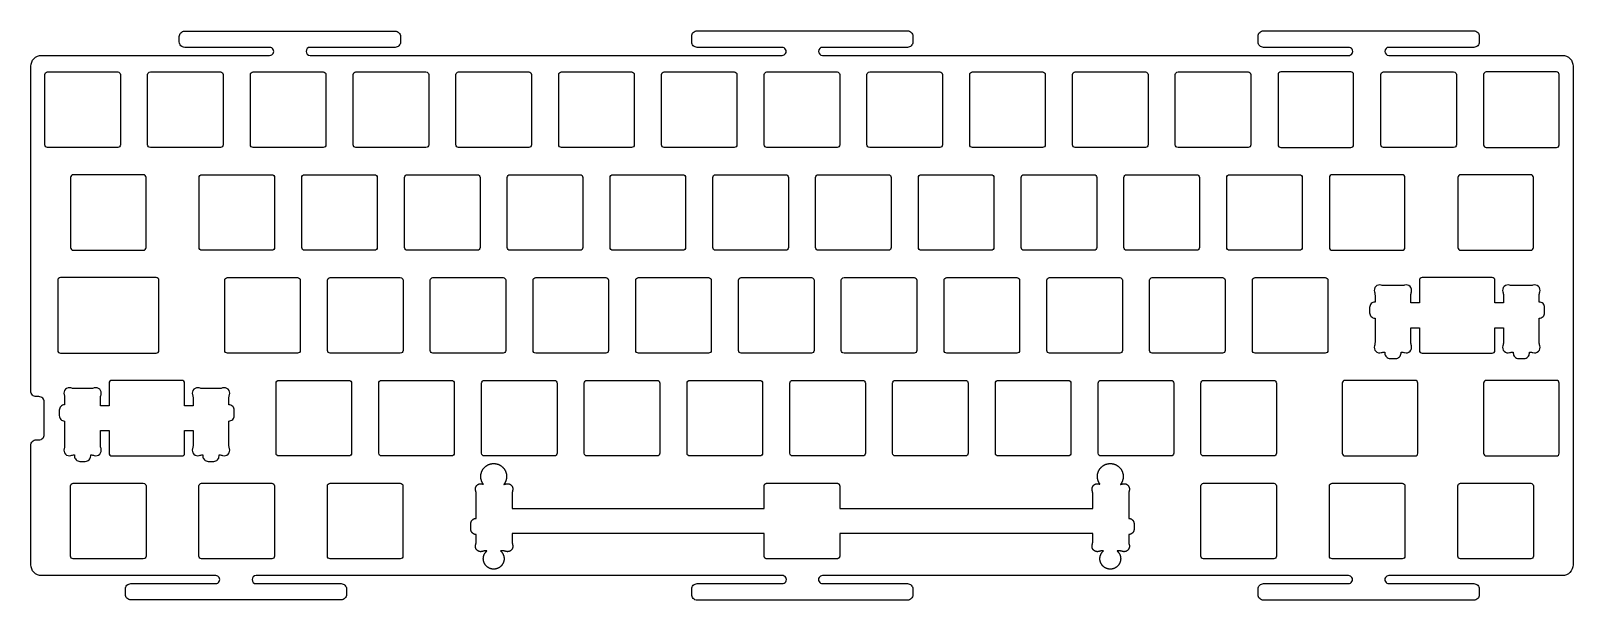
# Model space of a CAD drawing. Header units: millimetres. Extents: x 0 to 286, y 1 to 106.
import ezdxf

# ---------------------------------------------------------------- set-up
doc = ezdxf.new("R2010")
doc.units = ezdxf.units.MM

msp = doc.modelspace()

# ---------------------------------------------------------------- linework, layer by layer
for points in [[(2.5, 37.7188, 0.414214), (1.5, 38.7188), (1, 38.7188, -0.414214), (0, 39.7188), (0, 99.9158, -0.414214), (2, 101.9158), (44.2693, 101.9158, 1.006341), (44.2693, 103.4158), (28.5193, 103.4158, -0.414214), (27.5193, 104.4158), (27.5193, 105.4158, -0.414214), (28.5193, 106.4158), (67.5193, 106.4158, -0.414214), (68.5193, 105.4158), (68.5193, 104.4158, -0.414214), (67.5193, 103.4158), (51.7693, 103.4158, 0.999996), (51.7693, 101.9158), (139.2574, 101.9158, 1.004198), (139.2574, 103.4158), (123.5074, 103.4158, -0.414214), (122.5074, 104.4158), (122.5074, 105.4674, -0.414214), (123.5074, 106.4674), (162.5074, 106.4674, -0.414214), (163.5074, 105.4674), (163.5074, 104.4158, -0.414214), (162.5074, 103.4158), (146.7574, 103.4158, 0.999996), (146.7574, 101.9158), (244.2455, 101.9158, 1.070015), (244.2455, 103.4158), (228.4955, 103.4158, -0.414214), (227.4955, 104.4158), (227.4955, 105.4674, -0.414214), (228.4955, 106.4674), (267.4955, 106.4674, -0.414214), (268.4955, 105.4674), (268.4955, 104.4158, -0.414214), (267.4955, 103.4158), (251.7455, 103.4158, 0.999996), (251.7455, 101.9158), (283.9, 101.9158, -0.414214), (285.9, 99.9158), (285.8999, 7.5692, -0.414213), (283.8999, 5.5692), (251.7455, 5.5692, 1.000003), (251.7455, 4.0692), (267.4955, 4.0692, -0.414214), (268.4955, 3.0692), (268.4955, 2.0176, -0.414214), (267.4955, 1.0176), (228.4955, 1.0176, -0.414214), (227.4955, 2.0176), (227.4955, 3.0692, -0.414214), (228.4955, 4.0692), (244.2455, 4.0692, 1.000004), (244.2455, 5.5692), (146.7574, 5.5692, 1.000003), (146.7574, 4.0692), (162.5074, 4.0692, -0.414214), (163.5074, 3.0692), (163.5074, 2.0176, -0.414214), (162.5074, 1.0176), (123.5074, 1.0176, -0.428049), (122.5074, 2.0692), (122.5074, 3.0692, -0.414214), (123.5074, 4.0692), (139.2574, 4.0692, 1.06449), (139.2574, 5.5692), (41.7693, 5.5692, 0.999996), (41.7693, 4.0692), (57.5193, 4.0692, -0.414214), (58.5193, 3.0692), (58.5193, 2.0692, -0.414214), (57.5193, 1.0692), (18.5193, 1.0692, -0.414214), (17.5193, 2.0692), (17.5193, 3.0692, -0.414214), (18.5193, 4.0692), (34.2693, 4.0692, 1.006341), (34.2693, 5.5692), (2, 5.5692, -0.414214), (0, 7.5692), (0, 29.7188, -0.414214), (1, 30.7188), (1.5, 30.7188, 0.414214), (2.5, 31.7188)], [(2.6008, 85.3692), (2.6008, 98.3685, -0.414214), (3.1008, 98.8685), (16.0998, 98.8685, -0.414214), (16.5998, 98.3685), (16.5998, 85.369, -0.414217), (16.0998, 84.869), (3.1008, 84.8692, -0.41421)], [(21.6507, 85.3693), (21.6507, 98.3685, -0.414214), (22.1507, 98.8685), (35.1497, 98.8685, -0.414214), (35.6497, 98.3685), (35.6497, 85.3691, -0.414217), (35.1497, 84.8691), (22.1507, 84.8693, -0.41421)], [(40.7007, 85.3693), (40.7007, 98.3685, -0.414214), (41.2007, 98.8685), (54.1997, 98.8685, -0.414214), (54.6997, 98.3685), (54.6997, 85.3691, -0.414217), (54.1997, 84.8691), (41.2007, 84.8693, -0.41421)], [(59.7507, 85.3693), (59.7507, 98.3685, -0.414214), (60.2507, 98.8685), (73.2497, 98.8685, -0.414214), (73.7497, 98.3685), (73.7497, 85.3691, -0.414217), (73.2497, 84.8691), (60.2507, 84.8693, -0.41421)], [(78.8007, 85.3693), (78.8007, 98.3686, -0.414214), (79.3007, 98.8686), (92.2996, 98.8686, -0.414214), (92.7996, 98.3686), (92.7996, 85.3692, -0.414217), (92.2996, 84.8692), (79.3006, 84.8693, -0.41421)], [(97.8507, 85.3693), (97.8507, 98.3686, -0.414214), (98.3507, 98.8686), (111.3496, 98.8686, -0.414214), (111.8496, 98.3686), (111.8496, 85.3692, -0.414217), (111.3496, 84.8692), (98.3506, 84.8693, -0.41421)], [(116.899, 85.3692), (116.899, 98.3685, -0.414214), (117.399, 98.8685), (130.398, 98.8685, -0.414214), (130.898, 98.3685), (130.898, 85.369, -0.414217), (130.398, 84.869), (117.399, 84.8692, -0.41421)], [(135.949, 85.3693), (135.949, 98.3685, -0.414214), (136.449, 98.8685), (149.4479, 98.8685, -0.414214), (149.9479, 98.3685), (149.9479, 85.3691, -0.414217), (149.4479, 84.8691), (136.4489, 84.8693, -0.41421)], [(154.999, 85.3693), (154.999, 98.3685, -0.414214), (155.499, 98.8685), (168.4979, 98.8685, -0.414214), (168.9979, 98.3685), (168.9979, 85.3691, -0.414217), (168.4979, 84.8691), (155.4989, 84.8693, -0.41421)], [(174.051, 85.3693), (174.051, 98.3685, -0.414214), (174.551, 98.8685), (187.55, 98.8685, -0.414214), (188.05, 98.3685), (188.05, 85.3691, -0.414217), (187.55, 84.8691), (174.551, 84.8693, -0.41421)], [(193.101, 85.3693), (193.101, 98.3686, -0.414214), (193.601, 98.8686), (206.5999, 98.8686, -0.414214), (207.0999, 98.3686), (207.0999, 85.3692, -0.414217), (206.5999, 84.8692), (193.6009, 84.8693, -0.41421)], [(212.151, 85.3693), (212.151, 98.3686, -0.414214), (212.651, 98.8686), (225.6499, 98.8686, -0.414214), (226.1499, 98.3686), (226.1499, 85.3692, -0.414217), (225.6499, 84.8692), (212.6509, 84.8693, -0.41421)], [(245.1999, 85.3693), (245.1999, 98.3686, 0.414214), (244.6999, 98.8686), (231.701, 98.8686, 0.414214), (231.201, 98.3686), (231.201, 85.3692, 0.414217), (231.701, 84.8692), (244.6999, 84.8693, 0.41421)], [(250.251, 85.3693), (250.251, 98.3686, -0.414214), (250.751, 98.8686), (263.7499, 98.8686, -0.414214), (264.2499, 98.3686), (264.2499, 85.3692, -0.414217), (263.7499, 84.8692), (250.7509, 84.8693, -0.41421)], [(283.2999, 85.3693), (283.2999, 98.3686, 0.414214), (282.7999, 98.8686), (269.801, 98.8686, 0.414214), (269.301, 98.3686), (269.301, 85.3692, 0.414217), (269.801, 84.8692), (282.7999, 84.8693, 0.41421)], [(21.3622, 66.3193), (21.3622, 79.3185, 0.414214), (20.8622, 79.8185), (7.8632, 79.8185, 0.414214), (7.3632, 79.3185), (7.3632, 66.3191, 0.414217), (7.8632, 65.8191), (20.8622, 65.8193, 0.41421)], [(31.1757, 66.3193), (31.1757, 79.3185, -0.414214), (31.6757, 79.8185), (44.6747, 79.8185, -0.414214), (45.1747, 79.3185), (45.1747, 66.3191, -0.414217), (44.6747, 65.8191), (31.6757, 65.8193, -0.41421)], [(50.2257, 66.3193), (50.2257, 79.3185, -0.414214), (50.7257, 79.8185), (63.7247, 79.8185, -0.414214), (64.2247, 79.3185), (64.2247, 66.3191, -0.414217), (63.7247, 65.8191), (50.7257, 65.8193, -0.41421)], [(69.2757, 66.3193), (69.2757, 79.3185, -0.414214), (69.7757, 79.8185), (82.7747, 79.8185, -0.414214), (83.2747, 79.3185), (83.2747, 66.3191, -0.414217), (82.7747, 65.8191), (69.7757, 65.8193, -0.41421)], [(88.3257, 66.3193), (88.3257, 79.3186, -0.414214), (88.8257, 79.8186), (101.8246, 79.8186, -0.414214), (102.3246, 79.3186), (102.3246, 66.3192, -0.414217), (101.8246, 65.8192), (88.8256, 65.8193, -0.41421)], [(107.3757, 66.3193), (107.3757, 79.3186, -0.414214), (107.8757, 79.8186), (120.8746, 79.8186, -0.414214), (121.3746, 79.3186), (121.3746, 66.3192, -0.414217), (120.8746, 65.8192), (107.8756, 65.8193, -0.41421)], [(126.424, 66.3192), (126.424, 79.3185, -0.414214), (126.924, 79.8185), (139.923, 79.8185, -0.414214), (140.423, 79.3185), (140.423, 66.319, -0.414217), (139.923, 65.819), (126.924, 65.8192, -0.41421)], [(145.474, 66.3193), (145.474, 79.3185, -0.414214), (145.974, 79.8185), (158.9729, 79.8185, -0.414214), (159.4729, 79.3185), (159.4729, 66.3191, -0.414217), (158.9729, 65.8191), (145.9739, 65.8193, -0.41421)], [(164.524, 66.3193), (164.524, 79.3185, -0.414214), (165.024, 79.8185), (178.0229, 79.8185, -0.414214), (178.5229, 79.3185), (178.5229, 66.3191, -0.414217), (178.0229, 65.8191), (165.0239, 65.8193, -0.41421)], [(183.576, 66.3193), (183.576, 79.3185, -0.414214), (184.076, 79.8185), (197.075, 79.8185, -0.414214), (197.575, 79.3185), (197.575, 66.3191, -0.414217), (197.075, 65.8191), (184.076, 65.8193, -0.41421)], [(202.626, 66.3193), (202.626, 79.3186, -0.414214), (203.126, 79.8186), (216.1249, 79.8186, -0.414214), (216.6249, 79.3186), (216.6249, 66.3192, -0.414217), (216.1249, 65.8192), (203.1259, 65.8193, -0.41421)], [(221.676, 66.3193), (221.676, 79.3186, -0.414214), (222.176, 79.8186), (235.1749, 79.8186, -0.414214), (235.6749, 79.3186), (235.6749, 66.3192, -0.414217), (235.1749, 65.8192), (222.1759, 65.8193, -0.41421)], [(254.7249, 66.3193), (254.7249, 79.3186, 0.414214), (254.2249, 79.8186), (241.226, 79.8186, 0.414214), (240.726, 79.3186), (240.726, 66.3192, 0.414217), (241.226, 65.8192), (254.2249, 65.8193, 0.41421)], [(278.537, 66.3193), (278.537, 79.3185, 0.414214), (278.037, 79.8185), (265.0381, 79.8185, 0.414214), (264.5381, 79.3185), (264.5381, 66.3191, 0.414217), (265.0381, 65.8191), (278.037, 65.8193, 0.41421)], [(23.7442, 47.2676), (23.7442, 60.2672, 0.414214), (23.2442, 60.7672), (5.4746, 60.7672, 0.414214), (4.9746, 60.2672), (4.9746, 47.2676, 0.414214), (5.4746, 46.7676), (23.2442, 46.7676, 0.414214)], [(35.9382, 47.2693), (35.9382, 60.2685, -0.414214), (36.4382, 60.7685), (49.4372, 60.7685, -0.414214), (49.9372, 60.2685), (49.9372, 47.2691, -0.414217), (49.4372, 46.7691), (36.4382, 46.7693, -0.41421)], [(54.9882, 47.2693), (54.9882, 60.2685, -0.414214), (55.4882, 60.7685), (68.4872, 60.7685, -0.414214), (68.9872, 60.2685), (68.9872, 47.2691, -0.414217), (68.4872, 46.7691), (55.4882, 46.7693, -0.41421)], [(74.0382, 47.2693), (74.0382, 60.2685, -0.414214), (74.5382, 60.7685), (87.5372, 60.7685, -0.414214), (88.0372, 60.2685), (88.0372, 47.2691, -0.414217), (87.5372, 46.7691), (74.5382, 46.7693, -0.41421)], [(93.0882, 47.2693), (93.0882, 60.2686, -0.414214), (93.5882, 60.7686), (106.5871, 60.7686, -0.414214), (107.0871, 60.2686), (107.0871, 47.2692, -0.414217), (106.5871, 46.7692), (93.5881, 46.7693, -0.41421)], [(112.1382, 47.2693), (112.1382, 60.2686, -0.414214), (112.6382, 60.7686), (125.6371, 60.7686, -0.414214), (126.1371, 60.2686), (126.1371, 47.2692, -0.414217), (125.6371, 46.7692), (112.6381, 46.7693, -0.41421)], [(131.1865, 47.2692), (131.1865, 60.2685, -0.414214), (131.6865, 60.7685), (144.6855, 60.7685, -0.414214), (145.1855, 60.2685), (145.1855, 47.269, -0.414217), (144.6855, 46.769), (131.6865, 46.7692, -0.41421)], [(150.2365, 47.2693), (150.2365, 60.2685, -0.414214), (150.7365, 60.7685), (163.7354, 60.7685, -0.414214), (164.2354, 60.2685), (164.2354, 47.2691, -0.414217), (163.7354, 46.7691), (150.7364, 46.7693, -0.41421)], [(169.2865, 47.2693), (169.2865, 60.2685, -0.414214), (169.7865, 60.7685), (182.7854, 60.7685, -0.414214), (183.2854, 60.2685), (183.2854, 47.2691, -0.414217), (182.7854, 46.7691), (169.7864, 46.7693, -0.41421)], [(188.3385, 47.2693), (188.3385, 60.2685, -0.414214), (188.8385, 60.7685), (201.8375, 60.7685, -0.414214), (202.3375, 60.2685), (202.3375, 47.2691, -0.414217), (201.8375, 46.7691), (188.8385, 46.7693, -0.41421)], [(207.3885, 47.2693), (207.3885, 60.2686, -0.414214), (207.8885, 60.7686), (220.8874, 60.7686, -0.414214), (221.3874, 60.2686), (221.3874, 47.2692, -0.414217), (220.8874, 46.7692), (207.8884, 46.7693, -0.41421)], [(226.4385, 47.2693), (226.4385, 60.2686, -0.414214), (226.9385, 60.7686), (239.9374, 60.7686, -0.414214), (240.4374, 60.2686), (240.4374, 47.2692, -0.414217), (239.9374, 46.7692), (226.9384, 46.7693, -0.41421)], [(255.8186, 56.0689), (255.8186, 57.4895, -0.078597), (255.9162, 58.1067, 0.612516), (254.6564, 59.3665, -0.078597), (254.0392, 59.2689), (250.948, 59.2689, -0.078597), (250.3308, 59.3665, 0.612516), (249.071, 58.1067, -0.078597), (249.1686, 57.4895), (249.1686, 56.2389, 0.414214), (248.1686, 55.2389), (248.1686, 54.2389, 0.414214), (249.1686, 53.2389), (249.1686, 48.7483, -0.078597), (249.071, 48.1311, 0.612516), (250.3308, 46.8713, -0.078597), (250.948, 46.9689), (250.9936, 46.9689), (250.9936, 46.7689, 0.414214), (251.9936, 45.7689), (252.9936, 45.7689, 0.414214), (253.9936, 46.7689), (253.9936, 46.9689), (254.0392, 46.9689, -0.078597), (254.6564, 46.8713, 0.612516), (255.9162, 48.1311, -0.078597), (255.8186, 48.7483), (255.8186, 51.4689), (257.394, 51.4686), (257.394, 47.2695, 0.414217), (257.894, 46.7695), (270.893, 46.7696, 0.41421), (271.393, 47.2696), (271.393, 51.4686), (272.9686, 51.4689), (272.9686, 48.7483, -0.078597), (272.871, 48.1311, 0.612516), (274.1308, 46.8713, -0.078597), (274.748, 46.9689), (274.7936, 46.9689), (274.7936, 46.7689, 0.414214), (275.7936, 45.7689), (276.7936, 45.7689, 0.414214), (277.7936, 46.7689), (277.7936, 46.9689), (277.8392, 46.9689, -0.078597), (278.4564, 46.8713, 0.612516), (279.7162, 48.1311, -0.078597), (279.6186, 48.7483), (279.6186, 53.2389, 0.414214), (280.6186, 54.2389), (280.6186, 55.2389, 0.414214), (279.6186, 56.2389), (279.6186, 57.4895, -0.078597), (279.7162, 58.1067, 0.612516), (278.4564, 59.3665, -0.078597), (277.8392, 59.2689), (274.748, 59.2689, -0.078597), (274.1308, 59.3665, 0.612516), (272.871, 58.1067, -0.078597), (272.9686, 57.4895), (272.9686, 56.0689), (271.393, 56.0685), (271.393, 60.2689, 0.414214), (270.893, 60.7689), (257.894, 60.7689, 0.414214), (257.394, 60.2689), (257.394, 56.0685)], [(12.918, 37.0184), (12.918, 38.4389, -0.078597), (13.0156, 39.0562, 0.612516), (11.7558, 40.316, -0.078597), (11.1385, 40.2184), (8.0474, 40.2184, -0.078597), (7.4301, 40.316, 0.612516), (6.1703, 39.0562, -0.078597), (6.268, 38.4389), (6.268, 37.1884, 0.414214), (5.268, 36.1884), (5.268, 35.1884, 0.414214), (6.268, 34.1884), (6.268, 29.6978, -0.078597), (6.1703, 29.0805, 0.612516), (7.4301, 27.8207, -0.078597), (8.0474, 27.9184), (8.093, 27.9184), (8.093, 27.7184, 0.414214), (9.093, 26.7184), (10.093, 26.7184, 0.414214), (11.093, 27.7184), (11.093, 27.9184), (11.1385, 27.9184, -0.078597), (11.7558, 27.8207, 0.612516), (13.0156, 29.0805, -0.078597), (12.918, 29.6978), (12.918, 32.4184), (14.4934, 32.4181), (14.4934, 28.2189, 0.414217), (14.9934, 27.7189), (27.9924, 27.7191, 0.41421), (28.4923, 28.2191), (28.4923, 32.4181), (30.068, 32.4184), (30.068, 29.6978, -0.078597), (29.9703, 29.0805, 0.612516), (31.2301, 27.8207, -0.078597), (31.8474, 27.9184), (31.893, 27.9184), (31.893, 27.7184, 0.414214), (32.893, 26.7184), (33.893, 26.7184, 0.414214), (34.893, 27.7184), (34.893, 27.9184), (34.9385, 27.9184, -0.078597), (35.5558, 27.8207, 0.612516), (36.8156, 29.0805, -0.078597), (36.718, 29.6978), (36.718, 34.1884, 0.414214), (37.718, 35.1884), (37.718, 36.1884, 0.414214), (36.718, 37.1884), (36.718, 38.4389, -0.078597), (36.8156, 39.0562, 0.612516), (35.5558, 40.316, -0.078597), (34.9385, 40.2184), (31.8474, 40.2184, -0.078597), (31.2301, 40.316, 0.612516), (29.9703, 39.0562, -0.078597), (30.068, 38.4389), (30.068, 37.0184), (28.4923, 37.018), (28.4923, 41.2184, 0.414214), (27.9923, 41.7184), (14.9934, 41.7184, 0.414214), (14.4934, 41.2184), (14.4934, 37.018)], [(45.4496, 28.2191), (45.4496, 41.2184, -0.414214), (45.9496, 41.7184), (58.9485, 41.7184, -0.414214), (59.4485, 41.2184), (59.4485, 28.2189, -0.414217), (58.9485, 27.7189), (45.9496, 27.7191, -0.41421)], [(64.4996, 28.2191), (64.4996, 41.2184, -0.414214), (64.9996, 41.7184), (77.9985, 41.7184, -0.414214), (78.4985, 41.2184), (78.4985, 28.2189, -0.414217), (77.9985, 27.7189), (64.9996, 27.7191, -0.41421)], [(83.5496, 28.2191), (83.5496, 41.2184, -0.414214), (84.0496, 41.7184), (97.0485, 41.7184, -0.414214), (97.5485, 41.2184), (97.5485, 28.2189, -0.414217), (97.0485, 27.7189), (84.0496, 27.7191, -0.41421)], [(102.5995, 28.2191), (102.5995, 41.2184, -0.414214), (103.0995, 41.7184), (116.0985, 41.7184, -0.414214), (116.5985, 41.2184), (116.5985, 28.219, -0.414217), (116.0985, 27.719), (103.0995, 27.7191, -0.41421)], [(121.6495, 28.2191), (121.6495, 41.2184, -0.414214), (122.1495, 41.7184), (135.1485, 41.7184, -0.414214), (135.6485, 41.2184), (135.6485, 28.219, -0.414217), (135.1485, 27.719), (122.1495, 27.7191, -0.41421)], [(140.6979, 28.219), (140.6979, 41.2183, -0.414214), (141.1979, 41.7183), (154.1968, 41.7183, -0.414214), (154.6968, 41.2183), (154.6968, 28.2189, -0.414217), (154.1968, 27.7189), (141.1979, 27.719, -0.41421)], [(159.7478, 28.2191), (159.7478, 41.2184, -0.414214), (160.2478, 41.7184), (173.2468, 41.7184, -0.414214), (173.7468, 41.2184), (173.7468, 28.2189, -0.414217), (173.2468, 27.7189), (160.2478, 27.7191, -0.41421)], [(178.7978, 28.2191), (178.7978, 41.2184, -0.414214), (179.2978, 41.7184), (192.2968, 41.7184, -0.414214), (192.7968, 41.2184), (192.7968, 28.2189, -0.414217), (192.2968, 27.7189), (179.2978, 27.7191, -0.41421)], [(197.8499, 28.2191), (197.8499, 41.2184, -0.414214), (198.3499, 41.7184), (211.3488, 41.7184, -0.414214), (211.8488, 41.2184), (211.8488, 28.2189, -0.414217), (211.3488, 27.7189), (198.3499, 27.7191, -0.41421)], [(216.8998, 28.2191), (216.8998, 41.2184, -0.414214), (217.3998, 41.7184), (230.3988, 41.7184, -0.414214), (230.8988, 41.2184), (230.8988, 28.219, -0.414217), (230.3988, 27.719), (217.3998, 27.7191, -0.41421)], [(257.1069, 28.2191), (257.1069, 41.2184, 0.414214), (256.6069, 41.7184), (243.6079, 41.7184, 0.414214), (243.1079, 41.2184), (243.1079, 28.2189, 0.414217), (243.6079, 27.7189), (256.6069, 27.7191, 0.41421)], [(283.2998, 28.2192), (283.2998, 41.2184, 0.414214), (282.7998, 41.7184), (269.8009, 41.7184, 0.414214), (269.3009, 41.2184), (269.3009, 28.219, 0.414217), (269.8009, 27.719), (282.7999, 27.7192, 0.41421)], [(21.3491, 22.169), (21.3491, 9.169, -0.414214), (20.8491, 8.669), (7.8491, 8.669, -0.414214), (7.3491, 9.169), (7.3491, 22.169, -0.414214), (7.8491, 22.669), (20.8491, 22.669, -0.414214)], [(45.1616, 22.169), (45.1616, 9.169, -0.414214), (44.6616, 8.669), (31.6616, 8.669, -0.414214), (31.1616, 9.169), (31.1616, 22.169, -0.414214), (31.6616, 22.669), (44.6616, 22.669, -0.414214)], [(68.9741, 22.169), (68.9741, 9.169, -0.414214), (68.4741, 8.669), (55.4741, 8.669, -0.414214), (54.9741, 9.169), (54.9741, 22.169, -0.414214), (55.4741, 22.669), (68.4741, 22.669, -0.414214)], [(230.8991, 22.169), (230.8991, 9.169, -0.414214), (230.3991, 8.669), (217.3991, 8.669, -0.414214), (216.8991, 9.169), (216.8991, 22.169, -0.414214), (217.3991, 22.669), (230.3991, 22.669, -0.414214)], [(254.7116, 22.169), (254.7116, 9.169, -0.414214), (254.2116, 8.669), (241.2116, 8.669, -0.414214), (240.7116, 9.169), (240.7116, 22.169, -0.414214), (241.2116, 22.669), (254.2116, 22.669, -0.414214)], [(278.5241, 22.169), (278.5241, 9.169, -0.414214), (278.0241, 8.669), (265.0241, 8.669, -0.414214), (264.5241, 9.169), (264.5241, 22.169, -0.414214), (265.0241, 22.669), (278.0241, 22.669, -0.414214)]]:
    msp.add_lwpolyline(points, format="xyb", close=True)
msp.add_lwpolyline([(198.6345, 10.1395), (198.6214, 10.1395), (198.6084, 10.1393), (198.5953, 10.1391), (198.5822, 10.1388), (198.5692, 10.1384), (198.5561, 10.138), (198.543, 10.1374), (198.53, 10.1368), (198.5169, 10.136), (198.5039, 10.1352), (198.4908, 10.1343), (198.4778, 10.1334), (198.4648, 10.1323), (198.4518, 10.1311), (198.4387, 10.1299), (198.4257, 10.1286), (198.4127, 10.1272), (198.3998, 10.1257), (198.3868, 10.1241), (198.3738, 10.1224), (198.3609, 10.1207), (198.3479, 10.1189), (198.335, 10.117), (198.3221, 10.115), (198.3092, 10.1129), (198.2963, 10.1107), (198.2834, 10.1085), (198.2705, 10.1061), (198.2577, 10.1037), (198.2449, 10.1012), (198.232, 10.0986), (198.2192, 10.0959), (198.2065, 10.0932), (198.1937, 10.0903), (198.181, 10.0874), (198.1682, 10.0844), (198.1555, 10.0813), (198.1429, 10.0781), (198.1302, 10.0749), (198.1176, 10.0716), (198.105, 10.0681), (198.0924, 10.0646), (198.0798, 10.061), (198.0672, 10.0574), (198.0547, 10.0536), (198.0422, 10.0498), (198.0297, 10.0459), (198.0173, 10.0419), (197.9734, 10.0288), (197.929, 10.0177), (197.8841, 10.0086), (197.8389, 10.0016), (197.7933, 9.9967), (197.7476, 9.9938), (197.7018, 9.9931), (197.6561, 9.9945), (197.6104, 9.9979), (197.5649, 10.0035), (197.5198, 10.0111), (197.475, 10.0208), (197.4308, 10.0325), (197.3871, 10.0462), (197.3441, 10.0619), (197.3018, 10.0796), (197.2604, 10.0992), (197.22, 10.1206), (197.1805, 10.1439), (197.1422, 10.169), (197.1051, 10.1958), (197.0692, 10.2243), (197.0347, 10.2543), (197.0016, 10.286), (196.9699, 10.3191), (196.9399, 10.3536), (196.9114, 10.3895), (196.8846, 10.4266), (196.8595, 10.4649), (196.8362, 10.5044), (196.8148, 10.5448), (196.7952, 10.5862), (196.7775, 10.6285), (196.7618, 10.6715), (196.7481, 10.7152), (196.7364, 10.7594), (196.7267, 10.8042), (196.7191, 10.8493), (196.7135, 10.8948), (196.7101, 10.9405), (196.7087, 10.9862), (196.7094, 11.032), (196.7123, 11.0777), (196.7172, 11.1233), (196.7242, 11.1685), (196.7333, 11.2134), (196.7444, 11.2578), (196.7575, 11.3017), (196.7615, 11.3141), (196.7654, 11.3266), (196.7692, 11.3391), (196.773, 11.3516), (196.7767, 11.3642), (196.7802, 11.3768), (196.7837, 11.3894), (196.7872, 11.402), (196.7905, 11.4146), (196.7937, 11.4273), (196.7969, 11.44), (196.8, 11.4527), (196.803, 11.4654), (196.8059, 11.4781), (196.8088, 11.4909), (196.8115, 11.5037), (196.8142, 11.5165), (196.8168, 11.5293), (196.8193, 11.5421), (196.8217, 11.555), (196.8241, 11.5678), (196.8263, 11.5807), (196.8285, 11.5936), (196.8306, 11.6065), (196.8326, 11.6194), (196.8345, 11.6324), (196.8363, 11.6453), (196.838, 11.6583), (196.8397, 11.6712), (196.8413, 11.6842), (196.8428, 11.6972), (196.8442, 11.7102), (196.8455, 11.7232), (196.8467, 11.7362), (196.8479, 11.7492), (196.849, 11.7623), (196.8499, 11.7753), (196.8508, 11.7884), (196.8516, 11.8014), (196.8524, 11.8145), (196.853, 11.8275), (196.8536, 11.8406), (196.854, 11.8536), (196.8544, 11.8667), (196.8547, 11.8798), (196.8549, 11.8929), (196.8551, 11.9059), (196.8551, 11.919), (196.8551, 13.3695), (149.9367, 13.369), (149.9366, 9.169), (149.9363, 9.1526), (149.9355, 9.1363), (149.9342, 9.12), (149.9323, 9.1037), (149.9299, 9.0876), (149.927, 9.0715), (149.9235, 9.0555), (149.9196, 9.0396), (149.9151, 9.0239), (149.9101, 9.0083), (149.9046, 8.9929), (149.8985, 8.9777), (149.892, 8.9626), (149.885, 8.9479), (149.8776, 8.9333), (149.8696, 8.919), (149.8612, 8.905), (149.8523, 8.8912), (149.843, 8.8778), (149.8333, 8.8646), (149.8231, 8.8518), (149.8125, 8.8393), (149.8015, 8.8272), (149.7902, 8.8154), (149.7784, 8.8041), (149.7663, 8.7931), (149.7538, 8.7825), (149.741, 8.7723), (149.7278, 8.7626), (149.7144, 8.7533), (149.7006, 8.7444), (149.6866, 8.736), (149.6723, 8.728), (149.6577, 8.7206), (149.643, 8.7136), (149.6279, 8.7071), (149.6127, 8.701), (149.5973, 8.6955), (149.5817, 8.6905), (149.566, 8.686), (149.5501, 8.6821), (149.5341, 8.6786), (149.518, 8.6757), (149.5019, 8.6733), (149.4856, 8.6714), (149.4693, 8.6701), (149.453, 8.6693), (149.4366, 8.669), (136.4366, 8.669), (136.4202, 8.6693), (136.4039, 8.6701), (136.3876, 8.6714), (136.3713, 8.6733), (136.3552, 8.6757), (136.3391, 8.6786), (136.3231, 8.6821), (136.3072, 8.686), (136.2915, 8.6905), (136.2759, 8.6955), (136.2605, 8.701), (136.2453, 8.7071), (136.2302, 8.7136), (136.2155, 8.7206), (136.2009, 8.728), (136.1866, 8.736), (136.1726, 8.7444), (136.1588, 8.7533), (136.1454, 8.7626), (136.1322, 8.7723), (136.1194, 8.7825), (136.1069, 8.7931), (136.0948, 8.8041), (136.083, 8.8154), (136.0717, 8.8272), (136.0607, 8.8393), (136.0501, 8.8518), (136.0399, 8.8646), (136.0302, 8.8778), (136.0209, 8.8912), (136.012, 8.905), (136.0036, 8.919), (135.9956, 8.9333), (135.9882, 8.9479), (135.9812, 8.9626), (135.9747, 8.9777), (135.9686, 8.9929), (135.9631, 9.0083), (135.9581, 9.0239), (135.9536, 9.0396), (135.9497, 9.0555), (135.9462, 9.0715), (135.9433, 9.0876), (135.9409, 9.1037), (135.939, 9.12), (135.9377, 9.1363), (135.9369, 9.1526), (135.9366, 9.169), (135.9366, 13.369), (89.2051, 13.3696), (89.2051, 11.919), (89.2051, 11.9059), (89.2053, 11.8929), (89.2055, 11.8798), (89.2058, 11.8667), (89.2062, 11.8536), (89.2066, 11.8406), (89.2072, 11.8275), (89.2078, 11.8145), (89.2086, 11.8014), (89.2094, 11.7884), (89.2103, 11.7753), (89.2112, 11.7623), (89.2123, 11.7492), (89.2135, 11.7362), (89.2147, 11.7232), (89.216, 11.7102), (89.2174, 11.6972), (89.2189, 11.6842), (89.2205, 11.6712), (89.2222, 11.6583), (89.2239, 11.6453), (89.2257, 11.6324), (89.2276, 11.6194), (89.2296, 11.6065), (89.2317, 11.5936), (89.2339, 11.5807), (89.2361, 11.5678), (89.2385, 11.555), (89.2409, 11.5421), (89.2434, 11.5293), (89.246, 11.5165), (89.2487, 11.5037), (89.2514, 11.4909), (89.2543, 11.4781), (89.2572, 11.4654), (89.2602, 11.4527), (89.2633, 11.44), (89.2665, 11.4273), (89.2697, 11.4146), (89.273, 11.402), (89.2765, 11.3894), (89.28, 11.3768), (89.2835, 11.3642), (89.2872, 11.3516), (89.291, 11.3391), (89.2948, 11.3266), (89.2987, 11.3141), (89.3027, 11.3017), (89.3158, 11.2578), (89.3269, 11.2134), (89.336, 11.1685), (89.343, 11.1233), (89.3479, 11.0777), (89.3508, 11.032), (89.3515, 10.9862), (89.3501, 10.9405), (89.3467, 10.8948), (89.3411, 10.8493), (89.3335, 10.8042), (89.3238, 10.7594), (89.3121, 10.7152), (89.2984, 10.6715), (89.2827, 10.6285), (89.265, 10.5862), (89.2454, 10.5448), (89.224, 10.5044), (89.2007, 10.4649), (89.1756, 10.4266), (89.1488, 10.3895), (89.1203, 10.3536), (89.0903, 10.3191), (89.0586, 10.286), (89.0255, 10.2543), (88.991, 10.2243), (88.9551, 10.1958), (88.918, 10.169), (88.8797, 10.1439), (88.8402, 10.1206), (88.7998, 10.0992), (88.7584, 10.0796), (88.7161, 10.0619), (88.6731, 10.0462), (88.6294, 10.0325), (88.5852, 10.0208), (88.5404, 10.0111), (88.4953, 10.0035), (88.4498, 9.9979), (88.4041, 9.9945), (88.3584, 9.9931), (88.3126, 9.9938), (88.2669, 9.9967), (88.2213, 10.0016), (88.1761, 10.0086), (88.1312, 10.0177), (88.0868, 10.0288), (88.0429, 10.0419), (88.0305, 10.0459), (88.018, 10.0498), (88.0055, 10.0536), (87.993, 10.0574), (87.9804, 10.061), (87.9678, 10.0646), (87.9552, 10.0681), (87.9426, 10.0716), (87.93, 10.0749), (87.9173, 10.0781), (87.9047, 10.0813), (87.892, 10.0844), (87.8792, 10.0874), (87.8665, 10.0903), (87.8537, 10.0932), (87.841, 10.0959), (87.8282, 10.0986), (87.8153, 10.1012), (87.8025, 10.1037), (87.7897, 10.1061), (87.7768, 10.1085), (87.7639, 10.1107), (87.751, 10.1129), (87.7381, 10.115), (87.7252, 10.117), (87.7123, 10.1189), (87.6993, 10.1207), (87.6864, 10.1224), (87.6734, 10.1241), (87.6604, 10.1257), (87.6475, 10.1272), (87.6345, 10.1286), (87.6215, 10.1299), (87.6084, 10.1311), (87.5954, 10.1323), (87.5824, 10.1334), (87.5694, 10.1343), (87.5563, 10.1352), (87.5433, 10.136), (87.5302, 10.1368), (87.5172, 10.1374), (87.5041, 10.138), (87.491, 10.1384), (87.478, 10.1388), (87.4649, 10.1391), (87.4518, 10.1393), (87.4388, 10.1395), (87.4257, 10.1395), (87.0583, 10.1395), (87.0921, 10.1096), (87.1267, 10.0775), (87.1605, 10.0445), (87.1935, 10.0107), (87.2256, 9.9761), (87.2569, 9.9407), (87.2873, 9.9046), (87.3168, 9.8677), (87.3454, 9.8301), (87.373, 9.7919), (87.3997, 9.7529), (87.4255, 9.7133), (87.4503, 9.6731), (87.474, 9.6323), (87.4968, 9.591), (87.5186, 9.5491), (87.5393, 9.5066), (87.5589, 9.4637), (87.5775, 9.4203), (87.5951, 9.3764), (87.6115, 9.3322), (87.6269, 9.2875), (87.6412, 9.2425), (87.6543, 9.1972), (87.6663, 9.1515), (87.6773, 9.1056), (87.687, 9.0594), (87.6957, 9.0129), (87.7032, 8.9663), (87.7095, 8.9195), (87.7147, 8.8726), (87.7188, 8.8255), (87.7217, 8.7784), (87.7234, 8.7312), (87.724, 8.684), (87.7234, 8.6368), (87.7217, 8.5896), (87.7188, 8.5425), (87.7147, 8.4954), (87.7095, 8.4485), (87.7032, 8.4017), (87.6957, 8.3551), (87.687, 8.3086), (87.6773, 8.2624), (87.6663, 8.2165), (87.6543, 8.1708), (87.6412, 8.1255), (87.6269, 8.0805), (87.6115, 8.0358), (87.5951, 7.9916), (87.5775, 7.9477), (87.5589, 7.9043), (87.5393, 7.8614), (87.5186, 7.8189), (87.4968, 7.777), (87.474, 7.7357), (87.4503, 7.6949), (87.4255, 7.6547), (87.3997, 7.6151), (87.373, 7.5761), (87.3454, 7.5379), (87.3168, 7.5003), (87.2873, 7.4634), (87.2569, 7.4273), (87.2256, 7.3919), (87.1935, 7.3573), (87.1605, 7.3235), (87.1267, 7.2905), (87.0921, 7.2584), (87.0567, 7.2271), (87.0206, 7.1967), (86.9837, 7.1672), (86.9461, 7.1386), (86.9079, 7.111), (86.8689, 7.0843), (86.8293, 7.0585), (86.7891, 7.0337), (86.7483, 7.01), (86.707, 6.9872), (86.6651, 6.9654), (86.6226, 6.9447), (86.5797, 6.9251), (86.5363, 6.9065), (86.4924, 6.8889), (86.4482, 6.8725), (86.4035, 6.8571), (86.3585, 6.8428), (86.3132, 6.8297), (86.2675, 6.8177), (86.2216, 6.8067), (86.1754, 6.797), (86.1289, 6.7883), (86.0823, 6.7808), (86.0355, 6.7745), (85.9886, 6.7693), (85.9415, 6.7652), (85.8944, 6.7623), (85.8472, 6.7606), (85.8, 6.76), (85.7528, 6.7606), (85.7056, 6.7623), (85.6585, 6.7652), (85.6114, 6.7693), (85.5645, 6.7745), (85.5177, 6.7808), (85.4711, 6.7883), (85.4246, 6.797), (85.3784, 6.8067), (85.3325, 6.8177), (85.2868, 6.8297), (85.2415, 6.8428), (85.1965, 6.8571), (85.1518, 6.8725), (85.1076, 6.8889), (85.0637, 6.9065), (85.0203, 6.9251), (84.9774, 6.9447), (84.9349, 6.9654), (84.893, 6.9872), (84.8517, 7.01), (84.8109, 7.0337), (84.7707, 7.0585), (84.7311, 7.0843), (84.6921, 7.111), (84.6539, 7.1386), (84.6163, 7.1672), (84.5794, 7.1967), (84.5433, 7.2271), (84.5079, 7.2584), (84.4733, 7.2905), (84.4395, 7.3235), (84.4065, 7.3573), (84.3744, 7.3919), (84.3431, 7.4273), (84.3127, 7.4634), (84.2832, 7.5003), (84.2546, 7.5379), (84.227, 7.5761), (84.2003, 7.6151), (84.1745, 7.6547), (84.1497, 7.6949), (84.126, 7.7357), (84.1032, 7.777), (84.0814, 7.8189), (84.0607, 7.8614), (84.0411, 7.9043), (84.0225, 7.9477), (84.0049, 7.9916), (83.9885, 8.0358), (83.9731, 8.0805), (83.9588, 8.1255), (83.9457, 8.1708), (83.9337, 8.2165), (83.9227, 8.2624), (83.913, 8.3086), (83.9043, 8.3551), (83.8968, 8.4017), (83.8905, 8.4485), (83.8853, 8.4954), (83.8812, 8.5425), (83.8783, 8.5896), (83.8766, 8.6368), (83.876, 8.684), (83.8766, 8.7312), (83.8783, 8.7784), (83.8812, 8.8255), (83.8853, 8.8726), (83.8905, 8.9195), (83.8968, 8.9663), (83.9043, 9.0129), (83.913, 9.0594), (83.9227, 9.1056), (83.9337, 9.1515), (83.9457, 9.1972), (83.9588, 9.2425), (83.9731, 9.2875), (83.9885, 9.3322), (84.0049, 9.3764), (84.0225, 9.4203), (84.0411, 9.4637), (84.0607, 9.5066), (84.0814, 9.5491), (84.1032, 9.591), (84.126, 9.6323), (84.1497, 9.6731), (84.1745, 9.7133), (84.2003, 9.7529), (84.227, 9.7919), (84.2546, 9.8301), (84.2832, 9.8677), (84.3127, 9.9046), (84.3431, 9.9407), (84.3744, 9.9761), (84.4065, 10.0107), (84.4395, 10.0445), (84.4733, 10.0775), (84.5079, 10.1096), (84.5417, 10.1395), (84.3345, 10.1395), (84.3214, 10.1395), (84.3084, 10.1393), (84.2953, 10.1391), (84.2822, 10.1388), (84.2692, 10.1384), (84.2561, 10.138), (84.243, 10.1374), (84.23, 10.1368), (84.2169, 10.136), (84.2039, 10.1352), (84.1908, 10.1343), (84.1778, 10.1334), (84.1648, 10.1323), (84.1518, 10.1311), (84.1387, 10.1299), (84.1257, 10.1286), (84.1127, 10.1272), (84.0998, 10.1257), (84.0868, 10.1241), (84.0738, 10.1224), (84.0609, 10.1207), (84.0479, 10.1189), (84.035, 10.117), (84.0221, 10.115), (84.0092, 10.1129), (83.9963, 10.1107), (83.9834, 10.1085), (83.9705, 10.1061), (83.9577, 10.1037), (83.9449, 10.1012), (83.932, 10.0986), (83.9192, 10.0959), (83.9065, 10.0932), (83.8937, 10.0903), (83.881, 10.0874), (83.8682, 10.0844), (83.8555, 10.0813), (83.8429, 10.0781), (83.8302, 10.0749), (83.8176, 10.0716), (83.805, 10.0681), (83.7924, 10.0646), (83.7798, 10.061), (83.7672, 10.0574), (83.7547, 10.0536), (83.7422, 10.0498), (83.7297, 10.0459), (83.7173, 10.0419), (83.6734, 10.0288), (83.629, 10.0177), (83.5841, 10.0086), (83.5389, 10.0016), (83.4933, 9.9967), (83.4476, 9.9938), (83.4018, 9.9931), (83.3561, 9.9945), (83.3104, 9.9979), (83.2649, 10.0035), (83.2198, 10.0111), (83.175, 10.0208), (83.1308, 10.0325), (83.0871, 10.0462), (83.0441, 10.0619), (83.0018, 10.0796), (82.9604, 10.0992), (82.92, 10.1206), (82.8805, 10.1439), (82.8422, 10.169), (82.8051, 10.1958), (82.7692, 10.2243), (82.7347, 10.2543), (82.7016, 10.286), (82.6699, 10.3191), (82.6399, 10.3536), (82.6114, 10.3895), (82.5846, 10.4266), (82.5595, 10.4649), (82.5362, 10.5044), (82.5148, 10.5448), (82.4952, 10.5862), (82.4775, 10.6285), (82.4618, 10.6715), (82.4481, 10.7152), (82.4364, 10.7594), (82.4267, 10.8042), (82.4191, 10.8493), (82.4135, 10.8948), (82.4101, 10.9405), (82.4087, 10.9862), (82.4094, 11.032), (82.4123, 11.0777), (82.4172, 11.1233), (82.4242, 11.1685), (82.4333, 11.2134), (82.4444, 11.2578), (82.4575, 11.3017), (82.4615, 11.3141), (82.4654, 11.3266), (82.4692, 11.3391), (82.473, 11.3516), (82.4767, 11.3642), (82.4802, 11.3768), (82.4837, 11.3894), (82.4872, 11.402), (82.4905, 11.4146), (82.4937, 11.4273), (82.4969, 11.44), (82.5, 11.4527), (82.503, 11.4654), (82.5059, 11.4781), (82.5088, 11.4909), (82.5115, 11.5037), (82.5142, 11.5165), (82.5168, 11.5293), (82.5193, 11.5421), (82.5217, 11.555), (82.5241, 11.5678), (82.5263, 11.5807), (82.5285, 11.5936), (82.5306, 11.6065), (82.5326, 11.6194), (82.5345, 11.6324), (82.5363, 11.6453), (82.538, 11.6583), (82.5397, 11.6712), (82.5413, 11.6842), (82.5428, 11.6972), (82.5442, 11.7102), (82.5455, 11.7232), (82.5467, 11.7362), (82.5479, 11.7492), (82.549, 11.7623), (82.5499, 11.7753), (82.5508, 11.7884), (82.5516, 11.8014), (82.5524, 11.8145), (82.553, 11.8275), (82.5536, 11.8406), (82.554, 11.8536), (82.5544, 11.8667), (82.5547, 11.8798), (82.5549, 11.8929), (82.5551, 11.9059), (82.5551, 11.919), (82.5551, 13.1695), (82.5224, 13.17), (82.4897, 13.1716), (82.4571, 13.1743), (82.4246, 13.1781), (82.3922, 13.1829), (82.36, 13.1887), (82.328, 13.1956), (82.2963, 13.2036), (82.2648, 13.2126), (82.2337, 13.2226), (82.2028, 13.2336), (82.1724, 13.2456), (82.1424, 13.2586), (82.1128, 13.2726), (82.0837, 13.2876), (82.0551, 13.3035), (82.027, 13.3203), (81.9995, 13.338), (81.9726, 13.3567), (81.9463, 13.3761), (81.9207, 13.3965), (81.8958, 13.4177), (81.8715, 13.4396), (81.848, 13.4624), (81.8252, 13.4859), (81.8033, 13.5102), (81.7821, 13.5351), (81.7617, 13.5607), (81.7423, 13.587), (81.7236, 13.6139), (81.7059, 13.6414), (81.6891, 13.6695), (81.6732, 13.6981), (81.6582, 13.7272), (81.6442, 13.7568), (81.6312, 13.7868), (81.6192, 13.8172), (81.6082, 13.8481), (81.5982, 13.8792), (81.5892, 13.9107), (81.5812, 13.9424), (81.5743, 13.9744), (81.5685, 14.0066), (81.5637, 14.039), (81.5599, 14.0715), (81.5572, 14.1041), (81.5556, 14.1368), (81.5551, 14.1695), (81.5551, 15.1695), (81.5556, 15.2022), (81.5572, 15.2349), (81.5599, 15.2675), (81.5637, 15.3), (81.5685, 15.3324), (81.5743, 15.3646), (81.5812, 15.3966), (81.5892, 15.4283), (81.5982, 15.4598), (81.6082, 15.4909), (81.6192, 15.5218), (81.6312, 15.5522), (81.6442, 15.5822), (81.6582, 15.6118), (81.6732, 15.6409), (81.6891, 15.6695), (81.7059, 15.6976), (81.7236, 15.7251), (81.7423, 15.752), (81.7617, 15.7783), (81.7821, 15.8039), (81.8033, 15.8288), (81.8252, 15.8531), (81.848, 15.8766), (81.8715, 15.8994), (81.8958, 15.9213), (81.9207, 15.9425), (81.9463, 15.9629), (81.9726, 15.9823), (81.9995, 16.001), (82.027, 16.0187), (82.0551, 16.0355), (82.0837, 16.0514), (82.1128, 16.0664), (82.1424, 16.0804), (82.1724, 16.0934), (82.2028, 16.1054), (82.2337, 16.1164), (82.2648, 16.1264), (82.2963, 16.1354), (82.328, 16.1434), (82.36, 16.1503), (82.3922, 16.1561), (82.4246, 16.1609), (82.4571, 16.1647), (82.4897, 16.1674), (82.5224, 16.169), (82.5551, 16.1695), (82.5551, 20.6601), (82.5551, 20.6732), (82.5549, 20.6862), (82.5547, 20.6993), (82.5544, 20.7124), (82.554, 20.7255), (82.5536, 20.7385), (82.553, 20.7516), (82.5524, 20.7646), (82.5516, 20.7777), (82.5508, 20.7907), (82.5499, 20.8038), (82.549, 20.8168), (82.5479, 20.8299), (82.5467, 20.8429), (82.5455, 20.8559), (82.5442, 20.8689), (82.5428, 20.8819), (82.5413, 20.8949), (82.5397, 20.9079), (82.538, 20.9208), (82.5363, 20.9338), (82.5345, 20.9467), (82.5326, 20.9597), (82.5306, 20.9726), (82.5285, 20.9855), (82.5263, 20.9984), (82.5241, 21.0113), (82.5217, 21.0241), (82.5193, 21.037), (82.5168, 21.0498), (82.5142, 21.0626), (82.5115, 21.0754), (82.5088, 21.0882), (82.5059, 21.101), (82.503, 21.1137), (82.5, 21.1264), (82.4969, 21.1391), (82.4937, 21.1518), (82.4905, 21.1645), (82.4872, 21.1771), (82.4837, 21.1897), (82.4802, 21.2023), (82.4767, 21.2149), (82.473, 21.2275), (82.4692, 21.24), (82.4654, 21.2525), (82.4615, 21.265), (82.4575, 21.2774), (82.4444, 21.3213), (82.4333, 21.3657), (82.4242, 21.4106), (82.4172, 21.4558), (82.4123, 21.5014), (82.4094, 21.5471), (82.4087, 21.5929), (82.4101, 21.6386), (82.4135, 21.6843), (82.4191, 21.7298), (82.4267, 21.7749), (82.4364, 21.8197), (82.4481, 21.8639), (82.4618, 21.9076), (82.4775, 21.9506), (82.4952, 21.9929), (82.5148, 22.0343), (82.5362, 22.0747), (82.5595, 22.1142), (82.5846, 22.1525), (82.6114, 22.1896), (82.6399, 22.2255), (82.6699, 22.26), (82.7016, 22.2931), (82.7347, 22.3248), (82.7692, 22.3548), (82.8051, 22.3833), (82.8422, 22.4101), (82.8805, 22.4352), (82.92, 22.4585), (82.9604, 22.4799), (83.0018, 22.4995), (83.0441, 22.5172), (83.0871, 22.5329), (83.1308, 22.5466), (83.175, 22.5583), (83.2198, 22.568), (83.2649, 22.5756), (83.3104, 22.5812), (83.3561, 22.5846), (83.4018, 22.586), (83.4476, 22.5853), (83.4933, 22.5824), (83.5389, 22.5775), (83.5841, 22.5705), (83.629, 22.5614), (83.6734, 22.5503), (83.7173, 22.5372), (83.7297, 22.5332), (83.7422, 22.5293), (83.7547, 22.5255), (83.7672, 22.5217), (83.7798, 22.518), (83.7924, 22.5145), (83.8049, 22.5109), (83.8176, 22.5075), (83.8302, 22.5042), (83.8429, 22.5009), (83.8555, 22.4978), (83.8682, 22.4947), (83.881, 22.4917), (83.8822, 22.4914), (83.8772, 22.498), (83.8428, 22.5456), (83.8095, 22.594), (83.7775, 22.6433), (83.7467, 22.6933), (83.7171, 22.7441), (83.6888, 22.7955), (83.6617, 22.8477), (83.6359, 22.9005), (83.6115, 22.9539), (83.5883, 23.0079), (83.5665, 23.0624), (83.546, 23.1175), (83.5269, 23.1731), (83.5092, 23.2291), (83.4928, 23.2855), (83.4778, 23.3423), (83.4643, 23.3995), (83.4521, 23.457), (83.4413, 23.5147), (83.432, 23.5727), (83.4241, 23.631), (83.4176, 23.6894), (83.4126, 23.7479), (83.409, 23.8065), (83.4068, 23.8653), (83.4061, 23.924), (83.4068, 23.9827), (83.409, 24.0415), (83.4126, 24.1001), (83.4176, 24.1586), (83.4241, 24.217), (83.432, 24.2753), (83.4413, 24.3333), (83.4521, 24.391), (83.4643, 24.4485), (83.4778, 24.5057), (83.4928, 24.5625), (83.5092, 24.6189), (83.5269, 24.6749), (83.546, 24.7305), (83.5665, 24.7856), (83.5883, 24.8401), (83.6115, 24.8941), (83.6359, 24.9475), (83.6617, 25.0003), (83.6888, 25.0525), (83.7171, 25.1039), (83.7467, 25.1547), (83.7775, 25.2047), (83.8095, 25.254), (83.8428, 25.3024), (83.8772, 25.35), (83.9128, 25.3968), (83.9495, 25.4427), (83.9873, 25.4876), (84.0262, 25.5316), (84.0662, 25.5747), (84.1073, 25.6167), (84.1493, 25.6578), (84.1924, 25.6978), (84.2364, 25.7367), (84.2813, 25.7745), (84.3272, 25.8112), (84.374, 25.8468), (84.4216, 25.8812), (84.47, 25.9145), (84.5193, 25.9465), (84.5693, 25.9773), (84.6201, 26.0069), (84.6715, 26.0352), (84.7237, 26.0623), (84.7765, 26.0881), (84.8299, 26.1125), (84.8839, 26.1357), (84.9384, 26.1575), (84.9935, 26.178), (85.0491, 26.1971), (85.1051, 26.2148), (85.1615, 26.2312), (85.2183, 26.2462), (85.2755, 26.2597), (85.333, 26.2719), (85.3907, 26.2827), (85.4487, 26.292), (85.507, 26.2999), (85.5654, 26.3064), (85.6239, 26.3114), (85.6825, 26.315), (85.7413, 26.3172), (85.8, 26.3179), (85.8587, 26.3172), (85.9175, 26.315), (85.9761, 26.3114), (86.0346, 26.3064), (86.093, 26.2999), (86.1513, 26.292), (86.2093, 26.2827), (86.267, 26.2719), (86.3245, 26.2597), (86.3817, 26.2462), (86.4385, 26.2312), (86.4949, 26.2148), (86.5509, 26.1971), (86.6065, 26.178), (86.6616, 26.1575), (86.7161, 26.1357), (86.7701, 26.1125), (86.8235, 26.0881), (86.8763, 26.0623), (86.9285, 26.0352), (86.9799, 26.0069), (87.0307, 25.9773), (87.0807, 25.9465), (87.13, 25.9145), (87.1784, 25.8812), (87.226, 25.8468), (87.2728, 25.8112), (87.3187, 25.7745), (87.3636, 25.7367), (87.4076, 25.6978), (87.4507, 25.6578), (87.4927, 25.6167), (87.5338, 25.5747), (87.5738, 25.5316), (87.6127, 25.4876), (87.6505, 25.4427), (87.6872, 25.3968), (87.7228, 25.35), (87.7572, 25.3024), (87.7905, 25.254), (87.8225, 25.2047), (87.8533, 25.1547), (87.8829, 25.1039), (87.9112, 25.0525), (87.9383, 25.0003), (87.9641, 24.9475), (87.9885, 24.8941), (88.0117, 24.8401), (88.0335, 24.7856), (88.054, 24.7305), (88.0731, 24.6749), (88.0908, 24.6189), (88.1072, 24.5625), (88.1222, 24.5057), (88.1357, 24.4485), (88.1479, 24.391), (88.1587, 24.3333), (88.168, 24.2753), (88.1759, 24.217), (88.1824, 24.1586), (88.1874, 24.1001), (88.191, 24.0415), (88.1932, 23.9827), (88.1939, 23.924), (88.1932, 23.8653), (88.191, 23.8065), (88.1874, 23.7479), (88.1824, 23.6894), (88.1759, 23.631), (88.168, 23.5727), (88.1587, 23.5147), (88.1479, 23.457), (88.1357, 23.3995), (88.1222, 23.3423), (88.1072, 23.2855), (88.0908, 23.2291), (88.0731, 23.1731), (88.054, 23.1175), (88.0335, 23.0624), (88.0117, 23.0079), (87.9885, 22.9539), (87.9641, 22.9005), (87.9383, 22.8477), (87.9112, 22.7955), (87.8829, 22.7441), (87.8533, 22.6933), (87.8225, 22.6433), (87.7905, 22.594), (87.7572, 22.5456), (87.7228, 22.498), (87.6919, 22.4573), (87.6993, 22.4583), (87.7123, 22.4602), (87.7252, 22.4621), (87.7381, 22.4641), (87.751, 22.4662), (87.7639, 22.4684), (87.7768, 22.4706), (87.7897, 22.4729), (87.8025, 22.4754), (87.8153, 22.4779), (87.8282, 22.4805), (87.841, 22.4831), (87.8537, 22.4859), (87.8665, 22.4887), (87.8792, 22.4917), (87.892, 22.4947), (87.9047, 22.4978), (87.9173, 22.5009), (87.93, 22.5042), (87.9426, 22.5075), (87.9553, 22.5109), (87.9678, 22.5145), (87.9804, 22.518), (87.993, 22.5217), (88.0055, 22.5255), (88.018, 22.5293), (88.0305, 22.5332), (88.0429, 22.5372), (88.0868, 22.5503), (88.1312, 22.5614), (88.1761, 22.5705), (88.2213, 22.5775), (88.2669, 22.5824), (88.3126, 22.5853), (88.3584, 22.586), (88.4041, 22.5846), (88.4498, 22.5812), (88.4953, 22.5756), (88.5404, 22.568), (88.5852, 22.5583), (88.6294, 22.5466), (88.6731, 22.5329), (88.7161, 22.5172), (88.7584, 22.4995), (88.7998, 22.4799), (88.8402, 22.4585), (88.8797, 22.4352), (88.918, 22.4101), (88.9551, 22.3833), (88.991, 22.3548), (89.0255, 22.3248), (89.0586, 22.2931), (89.0903, 22.26), (89.1203, 22.2255), (89.1488, 22.1896), (89.1756, 22.1525), (89.2007, 22.1142), (89.224, 22.0747), (89.2454, 22.0343), (89.265, 21.9929), (89.2827, 21.9506), (89.2984, 21.9076), (89.3121, 21.8639), (89.3238, 21.8197), (89.3335, 21.7749), (89.3411, 21.7298), (89.3467, 21.6843), (89.3501, 21.6386), (89.3515, 21.5929), (89.3508, 21.5471), (89.3479, 21.5014), (89.343, 21.4558), (89.336, 21.4106), (89.3269, 21.3657), (89.3158, 21.3213), (89.3027, 21.2774), (89.2987, 21.265), (89.2948, 21.2525), (89.291, 21.24), (89.2872, 21.2275), (89.2835, 21.2149), (89.28, 21.2023), (89.2765, 21.1897), (89.273, 21.1771), (89.2697, 21.1645), (89.2665, 21.1518), (89.2633, 21.1391), (89.2602, 21.1264), (89.2572, 21.1137), (89.2543, 21.101), (89.2514, 21.0882), (89.2487, 21.0754), (89.246, 21.0626), (89.2434, 21.0498), (89.2409, 21.037), (89.2385, 21.0241), (89.2361, 21.0113), (89.2339, 20.9984), (89.2317, 20.9855), (89.2296, 20.9726), (89.2276, 20.9597), (89.2257, 20.9467), (89.2239, 20.9338), (89.2222, 20.9208), (89.2205, 20.9079), (89.2189, 20.8949), (89.2174, 20.8819), (89.216, 20.8689), (89.2147, 20.8559), (89.2135, 20.8429), (89.2123, 20.8299), (89.2112, 20.8168), (89.2103, 20.8038), (89.2094, 20.7907), (89.2086, 20.7777), (89.2078, 20.7646), (89.2072, 20.7516), (89.2066, 20.7385), (89.2062, 20.7255), (89.2058, 20.7124), (89.2055, 20.6993), (89.2053, 20.6862), (89.2051, 20.6732), (89.2051, 20.6601), (89.2051, 17.9695), (135.9366, 17.969), (135.9366, 22.169), (135.9369, 22.1854), (135.9377, 22.2017), (135.939, 22.218), (135.9409, 22.2343), (135.9433, 22.2504), (135.9462, 22.2665), (135.9497, 22.2825), (135.9536, 22.2984), (135.9581, 22.3141), (135.9631, 22.3297), (135.9686, 22.3451), (135.9747, 22.3603), (135.9812, 22.3754), (135.9882, 22.3901), (135.9956, 22.4047), (136.0036, 22.419), (136.012, 22.433), (136.0209, 22.4468), (136.0302, 22.4602), (136.0399, 22.4734), (136.0501, 22.4862), (136.0607, 22.4987), (136.0717, 22.5108), (136.083, 22.5226), (136.0948, 22.5339), (136.1069, 22.5449), (136.1194, 22.5555), (136.1322, 22.5657), (136.1454, 22.5754), (136.1588, 22.5847), (136.1726, 22.5936), (136.1866, 22.602), (136.2009, 22.61), (136.2155, 22.6174), (136.2302, 22.6244), (136.2453, 22.6309), (136.2605, 22.637), (136.2759, 22.6425), (136.2915, 22.6475), (136.3072, 22.652), (136.3231, 22.6559), (136.3391, 22.6594), (136.3552, 22.6623), (136.3713, 22.6647), (136.3876, 22.6666), (136.4039, 22.6679), (136.4202, 22.6687), (136.4366, 22.669), (149.4366, 22.669), (149.453, 22.6687), (149.4693, 22.6679), (149.4856, 22.6666), (149.5019, 22.6647), (149.518, 22.6623), (149.5341, 22.6594), (149.5501, 22.6559), (149.566, 22.652), (149.5817, 22.6475), (149.5973, 22.6425), (149.6127, 22.637), (149.6279, 22.6309), (149.643, 22.6244), (149.6577, 22.6174), (149.6723, 22.61), (149.6866, 22.602), (149.7006, 22.5936), (149.7144, 22.5847), (149.7278, 22.5754), (149.741, 22.5657), (149.7538, 22.5555), (149.7663, 22.5449), (149.7784, 22.5339), (149.7902, 22.5226), (149.8015, 22.5108), (149.8125, 22.4987), (149.8231, 22.4862), (149.8333, 22.4734), (149.843, 22.4602), (149.8523, 22.4468), (149.8612, 22.433), (149.8696, 22.419), (149.8776, 22.4047), (149.885, 22.3901), (149.892, 22.3754), (149.8985, 22.3603), (149.9046, 22.3451), (149.9101, 22.3297), (149.9151, 22.3141), (149.9196, 22.2984), (149.9235, 22.2825), (149.927, 22.2665), (149.9299, 22.2504), (149.9323, 22.2343), (149.9342, 22.218), (149.9355, 22.2017), (149.9363, 22.1854), (149.9366, 22.169), (149.9366, 17.969), (196.8551, 17.9695), (196.8551, 20.6601), (196.8551, 20.6732), (196.8549, 20.6862), (196.8547, 20.6993), (196.8544, 20.7124), (196.854, 20.7255), (196.8536, 20.7385), (196.853, 20.7516), (196.8524, 20.7646), (196.8516, 20.7777), (196.8508, 20.7907), (196.8499, 20.8038), (196.849, 20.8168), (196.8479, 20.8299), (196.8467, 20.8429), (196.8455, 20.8559), (196.8442, 20.8689), (196.8428, 20.8819), (196.8413, 20.8949), (196.8397, 20.9079), (196.838, 20.9208), (196.8363, 20.9338), (196.8345, 20.9467), (196.8326, 20.9597), (196.8306, 20.9726), (196.8285, 20.9855), (196.8263, 20.9984), (196.8241, 21.0113), (196.8217, 21.0241), (196.8193, 21.037), (196.8168, 21.0498), (196.8142, 21.0626), (196.8115, 21.0754), (196.8088, 21.0882), (196.8059, 21.101), (196.803, 21.1137), (196.8, 21.1264), (196.7969, 21.1391), (196.7937, 21.1518), (196.7905, 21.1645), (196.7872, 21.1771), (196.7837, 21.1897), (196.7802, 21.2023), (196.7767, 21.2149), (196.773, 21.2275), (196.7692, 21.24), (196.7654, 21.2525), (196.7615, 21.265), (196.7575, 21.2774), (196.7444, 21.3213), (196.7333, 21.3657), (196.7242, 21.4106), (196.7172, 21.4558), (196.7123, 21.5014), (196.7094, 21.5471), (196.7087, 21.5929), (196.7101, 21.6386), (196.7135, 21.6843), (196.7191, 21.7298), (196.7267, 21.7749), (196.7364, 21.8197), (196.7481, 21.8639), (196.7618, 21.9076), (196.7775, 21.9506), (196.7952, 21.9929), (196.8148, 22.0343), (196.8362, 22.0747), (196.8595, 22.1142), (196.8846, 22.1525), (196.9114, 22.1896), (196.9399, 22.2255), (196.9699, 22.26), (197.0016, 22.2931), (197.0347, 22.3248), (197.0692, 22.3548), (197.1051, 22.3833), (197.1422, 22.4101), (197.1805, 22.4352), (197.22, 22.4585), (197.2604, 22.4799), (197.3018, 22.4995), (197.3441, 22.5172), (197.3871, 22.5329), (197.4308, 22.5466), (197.475, 22.5583), (197.5198, 22.568), (197.5649, 22.5756), (197.6104, 22.5812), (197.6561, 22.5846), (197.7018, 22.586), (197.7476, 22.5853), (197.7933, 22.5824), (197.8389, 22.5775), (197.8841, 22.5705), (197.929, 22.5614), (197.9734, 22.5503), (198.0173, 22.5372), (198.0297, 22.5332), (198.0422, 22.5293), (198.0547, 22.5255), (198.0672, 22.5217), (198.0798, 22.518), (198.0924, 22.5145), (198.1049, 22.5109), (198.1176, 22.5075), (198.1302, 22.5042), (198.1429, 22.5009), (198.1555, 22.4978), (198.1682, 22.4947), (198.181, 22.4917), (198.1822, 22.4914), (198.1772, 22.498), (198.1428, 22.5456), (198.1095, 22.594), (198.0775, 22.6433), (198.0467, 22.6933), (198.0171, 22.7441), (197.9888, 22.7955), (197.9617, 22.8477), (197.9359, 22.9005), (197.9115, 22.9539), (197.8883, 23.0079), (197.8665, 23.0624), (197.846, 23.1175), (197.8269, 23.1731), (197.8092, 23.2291), (197.7928, 23.2855), (197.7778, 23.3423), (197.7643, 23.3995), (197.7521, 23.457), (197.7413, 23.5147), (197.732, 23.5727), (197.7241, 23.631), (197.7176, 23.6894), (197.7126, 23.7479), (197.709, 23.8065), (197.7068, 23.8653), (197.7061, 23.924), (197.7068, 23.9827), (197.709, 24.0415), (197.7126, 24.1001), (197.7176, 24.1586), (197.7241, 24.217), (197.732, 24.2753), (197.7413, 24.3333), (197.7521, 24.391), (197.7643, 24.4485), (197.7778, 24.5057), (197.7928, 24.5625), (197.8092, 24.6189), (197.8269, 24.6749), (197.846, 24.7305), (197.8665, 24.7856), (197.8883, 24.8401), (197.9115, 24.8941), (197.9359, 24.9475), (197.9617, 25.0003), (197.9888, 25.0525), (198.0171, 25.1039), (198.0467, 25.1547), (198.0775, 25.2047), (198.1095, 25.254), (198.1428, 25.3024), (198.1772, 25.35), (198.2128, 25.3968), (198.2495, 25.4427), (198.2873, 25.4876), (198.3262, 25.5316), (198.3662, 25.5747), (198.4073, 25.6167), (198.4493, 25.6578), (198.4924, 25.6978), (198.5364, 25.7367), (198.5813, 25.7745), (198.6272, 25.8112), (198.674, 25.8468), (198.7216, 25.8812), (198.77, 25.9145), (198.8193, 25.9465), (198.8693, 25.9773), (198.9201, 26.0069), (198.9715, 26.0352), (199.0237, 26.0623), (199.0765, 26.0881), (199.1299, 26.1125), (199.1839, 26.1357), (199.2384, 26.1575), (199.2935, 26.178), (199.3491, 26.1971), (199.4051, 26.2148), (199.4615, 26.2312), (199.5183, 26.2462), (199.5755, 26.2597), (199.633, 26.2719), (199.6907, 26.2827), (199.7487, 26.292), (199.807, 26.2999), (199.8654, 26.3064), (199.9239, 26.3114), (199.9825, 26.315), (200.0413, 26.3172), (200.1, 26.3179), (200.1587, 26.3172), (200.2175, 26.315), (200.2761, 26.3114), (200.3346, 26.3064), (200.393, 26.2999), (200.4513, 26.292), (200.5093, 26.2827), (200.567, 26.2719), (200.6245, 26.2597), (200.6817, 26.2462), (200.7385, 26.2312), (200.7949, 26.2148), (200.8509, 26.1971), (200.9065, 26.178), (200.9616, 26.1575), (201.0161, 26.1357), (201.0701, 26.1125), (201.1235, 26.0881), (201.1763, 26.0623), (201.2285, 26.0352), (201.2799, 26.0069), (201.3307, 25.9773), (201.3807, 25.9465), (201.43, 25.9145), (201.4784, 25.8812), (201.526, 25.8468), (201.5728, 25.8112), (201.6187, 25.7745), (201.6636, 25.7367), (201.7076, 25.6978), (201.7507, 25.6578), (201.7927, 25.6167), (201.8338, 25.5747), (201.8738, 25.5316), (201.9127, 25.4876), (201.9505, 25.4427), (201.9872, 25.3968), (202.0228, 25.35), (202.0572, 25.3024), (202.0905, 25.254), (202.1225, 25.2047), (202.1533, 25.1547), (202.1829, 25.1039), (202.2112, 25.0525), (202.2383, 25.0003), (202.2641, 24.9475), (202.2885, 24.8941), (202.3117, 24.8401), (202.3335, 24.7856), (202.354, 24.7305), (202.3731, 24.6749), (202.3908, 24.6189), (202.4072, 24.5625), (202.4222, 24.5057), (202.4357, 24.4485), (202.4479, 24.391), (202.4587, 24.3333), (202.468, 24.2753), (202.4759, 24.217), (202.4824, 24.1586), (202.4874, 24.1001), (202.491, 24.0415), (202.4932, 23.9827), (202.4939, 23.924), (202.4932, 23.8653), (202.491, 23.8065), (202.4874, 23.7479), (202.4824, 23.6894), (202.4759, 23.631), (202.468, 23.5727), (202.4587, 23.5147), (202.4479, 23.457), (202.4357, 23.3995), (202.4222, 23.3423), (202.4072, 23.2855), (202.3908, 23.2291), (202.3731, 23.1731), (202.354, 23.1175), (202.3335, 23.0624), (202.3117, 23.0079), (202.2885, 22.9539), (202.2641, 22.9005), (202.2383, 22.8477), (202.2112, 22.7955), (202.1829, 22.7441), (202.1533, 22.6933), (202.1225, 22.6433), (202.0905, 22.594), (202.0572, 22.5456), (202.0228, 22.498), (201.9919, 22.4573), (201.9993, 22.4583), (202.0123, 22.4602), (202.0252, 22.4621), (202.0381, 22.4641), (202.051, 22.4662), (202.0639, 22.4684), (202.0768, 22.4706), (202.0897, 22.4729), (202.1025, 22.4754), (202.1153, 22.4779), (202.1282, 22.4805), (202.141, 22.4831), (202.1537, 22.4859), (202.1665, 22.4887), (202.1792, 22.4917), (202.192, 22.4947), (202.2047, 22.4978), (202.2173, 22.5009), (202.23, 22.5042), (202.2426, 22.5075), (202.2553, 22.5109), (202.2678, 22.5145), (202.2804, 22.518), (202.293, 22.5217), (202.3055, 22.5255), (202.318, 22.5293), (202.3305, 22.5332), (202.3429, 22.5372), (202.3868, 22.5503), (202.4312, 22.5614), (202.4761, 22.5705), (202.5213, 22.5775), (202.5669, 22.5824), (202.6126, 22.5853), (202.6584, 22.586), (202.7041, 22.5846), (202.7498, 22.5812), (202.7953, 22.5756), (202.8404, 22.568), (202.8852, 22.5583), (202.9294, 22.5466), (202.9731, 22.5329), (203.0161, 22.5172), (203.0584, 22.4995), (203.0998, 22.4799), (203.1402, 22.4585), (203.1797, 22.4352), (203.218, 22.4101), (203.2551, 22.3833), (203.291, 22.3548), (203.3255, 22.3248), (203.3586, 22.2931), (203.3903, 22.26), (203.4203, 22.2255), (203.4488, 22.1896), (203.4756, 22.1525), (203.5007, 22.1142), (203.524, 22.0747), (203.5454, 22.0343), (203.565, 21.9929), (203.5827, 21.9506), (203.5984, 21.9076), (203.6121, 21.8639), (203.6238, 21.8197), (203.6335, 21.7749), (203.6411, 21.7298), (203.6467, 21.6843), (203.6501, 21.6386), (203.6515, 21.5929), (203.6508, 21.5471), (203.6479, 21.5014), (203.643, 21.4558), (203.636, 21.4106), (203.6269, 21.3657), (203.6158, 21.3213), (203.6027, 21.2774), (203.5987, 21.265), (203.5948, 21.2525), (203.591, 21.24), (203.5872, 21.2275), (203.5835, 21.2149), (203.58, 21.2023), (203.5765, 21.1897), (203.573, 21.1771), (203.5697, 21.1645), (203.5665, 21.1518), (203.5633, 21.1391), (203.5602, 21.1264), (203.5572, 21.1137), (203.5543, 21.101), (203.5514, 21.0882), (203.5487, 21.0754), (203.546, 21.0626), (203.5434, 21.0498), (203.5409, 21.037), (203.5385, 21.0241), (203.5361, 21.0113), (203.5339, 20.9984), (203.5317, 20.9855), (203.5296, 20.9726), (203.5276, 20.9597), (203.5257, 20.9467), (203.5239, 20.9338), (203.5222, 20.9208), (203.5205, 20.9079), (203.5189, 20.8949), (203.5174, 20.8819), (203.516, 20.8689), (203.5147, 20.8559), (203.5135, 20.8429), (203.5123, 20.8299), (203.5112, 20.8168), (203.5103, 20.8038), (203.5094, 20.7907), (203.5086, 20.7777), (203.5078, 20.7646), (203.5072, 20.7516), (203.5066, 20.7385), (203.5062, 20.7255), (203.5058, 20.7124), (203.5055, 20.6993), (203.5053, 20.6862), (203.5051, 20.6732), (203.5051, 20.6601), (203.5051, 16.1695), (203.5378, 16.169), (203.5705, 16.1674), (203.6031, 16.1647), (203.6356, 16.1609), (203.668, 16.1561), (203.7002, 16.1503), (203.7322, 16.1434), (203.7639, 16.1354), (203.7954, 16.1264), (203.8265, 16.1164), (203.8574, 16.1054), (203.8878, 16.0934), (203.9178, 16.0804), (203.9474, 16.0664), (203.9765, 16.0514), (204.0051, 16.0355), (204.0332, 16.0187), (204.0607, 16.001), (204.0876, 15.9823), (204.1139, 15.9629), (204.1395, 15.9425), (204.1644, 15.9213), (204.1887, 15.8994), (204.2122, 15.8766), (204.235, 15.8531), (204.2569, 15.8288), (204.2781, 15.8039), (204.2985, 15.7783), (204.3179, 15.752), (204.3366, 15.7251), (204.3543, 15.6976), (204.3711, 15.6695), (204.387, 15.6409), (204.402, 15.6118), (204.416, 15.5822), (204.429, 15.5522), (204.441, 15.5218), (204.452, 15.4909), (204.462, 15.4598), (204.471, 15.4283), (204.479, 15.3966), (204.4859, 15.3646), (204.4917, 15.3324), (204.4965, 15.3), (204.5003, 15.2675), (204.503, 15.2349), (204.5046, 15.2022), (204.5051, 15.1695), (204.5051, 14.1695), (204.5046, 14.1368), (204.503, 14.1041), (204.5003, 14.0715), (204.4965, 14.039), (204.4917, 14.0066), (204.4859, 13.9744), (204.479, 13.9424), (204.471, 13.9107), (204.462, 13.8792), (204.452, 13.8481), (204.441, 13.8172), (204.429, 13.7868), (204.416, 13.7568), (204.402, 13.7272), (204.387, 13.6981), (204.3711, 13.6695), (204.3543, 13.6414), (204.3366, 13.6139), (204.3179, 13.587), (204.2985, 13.5607), (204.2781, 13.5351), (204.2569, 13.5102), (204.235, 13.4859), (204.2122, 13.4624), (204.1887, 13.4396), (204.1644, 13.4177), (204.1395, 13.3965), (204.1139, 13.3761), (204.0876, 13.3567), (204.0607, 13.338), (204.0332, 13.3203), (204.0051, 13.3035), (203.9765, 13.2876), (203.9474, 13.2726), (203.9178, 13.2586), (203.8878, 13.2456), (203.8574, 13.2336), (203.8265, 13.2226), (203.7954, 13.2126), (203.7639, 13.2036), (203.7322, 13.1956), (203.7002, 13.1887), (203.668, 13.1829), (203.6356, 13.1781), (203.6031, 13.1743), (203.5705, 13.1716), (203.5378, 13.17), (203.5051, 13.1695), (203.5051, 11.919), (203.5051, 11.9059), (203.5053, 11.8929), (203.5055, 11.8798), (203.5058, 11.8667), (203.5062, 11.8536), (203.5066, 11.8406), (203.5072, 11.8275), (203.5078, 11.8145), (203.5086, 11.8014), (203.5094, 11.7884), (203.5103, 11.7753), (203.5112, 11.7623), (203.5123, 11.7492), (203.5135, 11.7362), (203.5147, 11.7232), (203.516, 11.7102), (203.5174, 11.6972), (203.5189, 11.6842), (203.5205, 11.6712), (203.5222, 11.6583), (203.5239, 11.6453), (203.5257, 11.6324), (203.5276, 11.6194), (203.5296, 11.6065), (203.5317, 11.5936), (203.5339, 11.5807), (203.5361, 11.5678), (203.5385, 11.555), (203.5409, 11.5421), (203.5434, 11.5293), (203.546, 11.5165), (203.5487, 11.5037), (203.5514, 11.4909), (203.5543, 11.4781), (203.5572, 11.4654), (203.5602, 11.4527), (203.5633, 11.44), (203.5665, 11.4273), (203.5697, 11.4146), (203.573, 11.402), (203.5765, 11.3894), (203.58, 11.3768), (203.5835, 11.3642), (203.5872, 11.3516), (203.591, 11.3391), (203.5948, 11.3266), (203.5987, 11.3141), (203.6027, 11.3017), (203.6158, 11.2578), (203.6269, 11.2134), (203.636, 11.1685), (203.643, 11.1233), (203.6479, 11.0777), (203.6508, 11.032), (203.6515, 10.9862), (203.6501, 10.9405), (203.6467, 10.8948), (203.6411, 10.8493), (203.6335, 10.8042), (203.6238, 10.7594), (203.6121, 10.7152), (203.5984, 10.6715), (203.5827, 10.6285), (203.565, 10.5862), (203.5454, 10.5448), (203.524, 10.5044), (203.5007, 10.4649), (203.4756, 10.4266), (203.4488, 10.3895), (203.4203, 10.3536), (203.3903, 10.3191), (203.3586, 10.286), (203.3255, 10.2543), (203.291, 10.2243), (203.2551, 10.1958), (203.218, 10.169), (203.1797, 10.1439), (203.1402, 10.1206), (203.0998, 10.0992), (203.0584, 10.0796), (203.0161, 10.0619), (202.9731, 10.0462), (202.9294, 10.0325), (202.8852, 10.0208), (202.8404, 10.0111), (202.7953, 10.0035), (202.7498, 9.9979), (202.7041, 9.9945), (202.6584, 9.9931), (202.6126, 9.9938), (202.5669, 9.9967), (202.5213, 10.0016), (202.4761, 10.0086), (202.4312, 10.0177), (202.3868, 10.0288), (202.3429, 10.0419), (202.3305, 10.0459), (202.318, 10.0498), (202.3055, 10.0536), (202.293, 10.0574), (202.2804, 10.061), (202.2678, 10.0646), (202.2552, 10.0681), (202.2426, 10.0716), (202.23, 10.0749), (202.2173, 10.0781), (202.2047, 10.0813), (202.192, 10.0844), (202.1792, 10.0874), (202.1665, 10.0903), (202.1537, 10.0932), (202.141, 10.0959), (202.1282, 10.0986), (202.1153, 10.1012), (202.1025, 10.1037), (202.0897, 10.1061), (202.0768, 10.1085), (202.0639, 10.1107), (202.051, 10.1129), (202.0381, 10.115), (202.0252, 10.117), (202.0123, 10.1189), (201.9993, 10.1207), (201.9864, 10.1224), (201.9734, 10.1241), (201.9604, 10.1257), (201.9475, 10.1272), (201.9345, 10.1286), (201.9215, 10.1299), (201.9084, 10.1311), (201.8954, 10.1323), (201.8824, 10.1334), (201.8694, 10.1343), (201.8563, 10.1352), (201.8433, 10.136), (201.8302, 10.1368), (201.8172, 10.1374), (201.8041, 10.138), (201.791, 10.1384), (201.778, 10.1388), (201.7649, 10.1391), (201.7518, 10.1393), (201.7388, 10.1395), (201.7257, 10.1395), (201.3583, 10.1395), (201.3921, 10.1096), (201.4267, 10.0775), (201.4605, 10.0445), (201.4935, 10.0107), (201.5256, 9.9761), (201.5569, 9.9407), (201.5873, 9.9046), (201.6168, 9.8677), (201.6454, 9.8301), (201.673, 9.7919), (201.6997, 9.7529), (201.7255, 9.7133), (201.7503, 9.6731), (201.774, 9.6323), (201.7968, 9.591), (201.8186, 9.5491), (201.8393, 9.5066), (201.8589, 9.4637), (201.8775, 9.4203), (201.8951, 9.3764), (201.9115, 9.3322), (201.9269, 9.2875), (201.9412, 9.2425), (201.9543, 9.1972), (201.9663, 9.1515), (201.9773, 9.1056), (201.987, 9.0594), (201.9957, 9.0129), (202.0032, 8.9663), (202.0095, 8.9195), (202.0147, 8.8726), (202.0188, 8.8255), (202.0217, 8.7784), (202.0234, 8.7312), (202.024, 8.684), (202.0234, 8.6368), (202.0217, 8.5896), (202.0188, 8.5425), (202.0147, 8.4954), (202.0095, 8.4485), (202.0032, 8.4017), (201.9957, 8.3551), (201.987, 8.3086), (201.9773, 8.2624), (201.9663, 8.2165), (201.9543, 8.1708), (201.9412, 8.1255), (201.9269, 8.0805), (201.9115, 8.0358), (201.8951, 7.9916), (201.8775, 7.9477), (201.8589, 7.9043), (201.8393, 7.8614), (201.8186, 7.8189), (201.7968, 7.777), (201.774, 7.7357), (201.7503, 7.6949), (201.7255, 7.6547), (201.6997, 7.6151), (201.673, 7.5761), (201.6454, 7.5379), (201.6168, 7.5003), (201.5873, 7.4634), (201.5569, 7.4273), (201.5256, 7.3919), (201.4935, 7.3573), (201.4605, 7.3235), (201.4267, 7.2905), (201.3921, 7.2584), (201.3567, 7.2271), (201.3206, 7.1967), (201.2837, 7.1672), (201.2461, 7.1386), (201.2079, 7.111), (201.1689, 7.0843), (201.1293, 7.0585), (201.0891, 7.0337), (201.0483, 7.01), (201.007, 6.9872), (200.9651, 6.9654), (200.9226, 6.9447), (200.8797, 6.9251), (200.8363, 6.9065), (200.7924, 6.8889), (200.7482, 6.8725), (200.7035, 6.8571), (200.6585, 6.8428), (200.6132, 6.8297), (200.5675, 6.8177), (200.5216, 6.8067), (200.4754, 6.797), (200.4289, 6.7883), (200.3823, 6.7808), (200.3355, 6.7745), (200.2886, 6.7693), (200.2415, 6.7652), (200.1944, 6.7623), (200.1472, 6.7606), (200.1, 6.76), (200.0528, 6.7606), (200.0056, 6.7623), (199.9585, 6.7652), (199.9114, 6.7693), (199.8645, 6.7745), (199.8177, 6.7808), (199.7711, 6.7883), (199.7246, 6.797), (199.6784, 6.8067), (199.6325, 6.8177), (199.5868, 6.8297), (199.5415, 6.8428), (199.4965, 6.8571), (199.4518, 6.8725), (199.4076, 6.8889), (199.3637, 6.9065), (199.3203, 6.9251), (199.2774, 6.9447), (199.2349, 6.9654), (199.193, 6.9872), (199.1517, 7.01), (199.1109, 7.0337), (199.0707, 7.0585), (199.0311, 7.0843), (198.9921, 7.111), (198.9539, 7.1386), (198.9163, 7.1672), (198.8794, 7.1967), (198.8433, 7.2271), (198.8079, 7.2584), (198.7733, 7.2905), (198.7395, 7.3235), (198.7065, 7.3573), (198.6744, 7.3919), (198.6431, 7.4273), (198.6127, 7.4634), (198.5832, 7.5003), (198.5546, 7.5379), (198.527, 7.5761), (198.5003, 7.6151), (198.4745, 7.6547), (198.4497, 7.6949), (198.426, 7.7357), (198.4032, 7.777), (198.3814, 7.8189), (198.3607, 7.8614), (198.3411, 7.9043), (198.3225, 7.9477), (198.3049, 7.9916), (198.2885, 8.0358), (198.2731, 8.0805), (198.2588, 8.1255), (198.2457, 8.1708), (198.2337, 8.2165), (198.2227, 8.2624), (198.213, 8.3086), (198.2043, 8.3551), (198.1968, 8.4017), (198.1905, 8.4485), (198.1853, 8.4954), (198.1812, 8.5425), (198.1783, 8.5896), (198.1766, 8.6368), (198.176, 8.684), (198.1766, 8.7312), (198.1783, 8.7784), (198.1812, 8.8255), (198.1853, 8.8726), (198.1905, 8.9195), (198.1968, 8.9663), (198.2043, 9.0129), (198.213, 9.0594), (198.2227, 9.1056), (198.2337, 9.1515), (198.2457, 9.1972), (198.2588, 9.2425), (198.2731, 9.2875), (198.2885, 9.3322), (198.3049, 9.3764), (198.3225, 9.4203), (198.3411, 9.4637), (198.3607, 9.5066), (198.3814, 9.5491), (198.4032, 9.591), (198.426, 9.6323), (198.4497, 9.6731), (198.4745, 9.7133), (198.5003, 9.7529), (198.527, 9.7919), (198.5546, 9.8301), (198.5832, 9.8677), (198.6127, 9.9046), (198.6431, 9.9407), (198.6744, 9.9761), (198.7065, 10.0107), (198.7395, 10.0445), (198.7733, 10.0775), (198.8079, 10.1096), (198.8417, 10.1395)], close=True)

doc.saveas('drawing.dxf')
